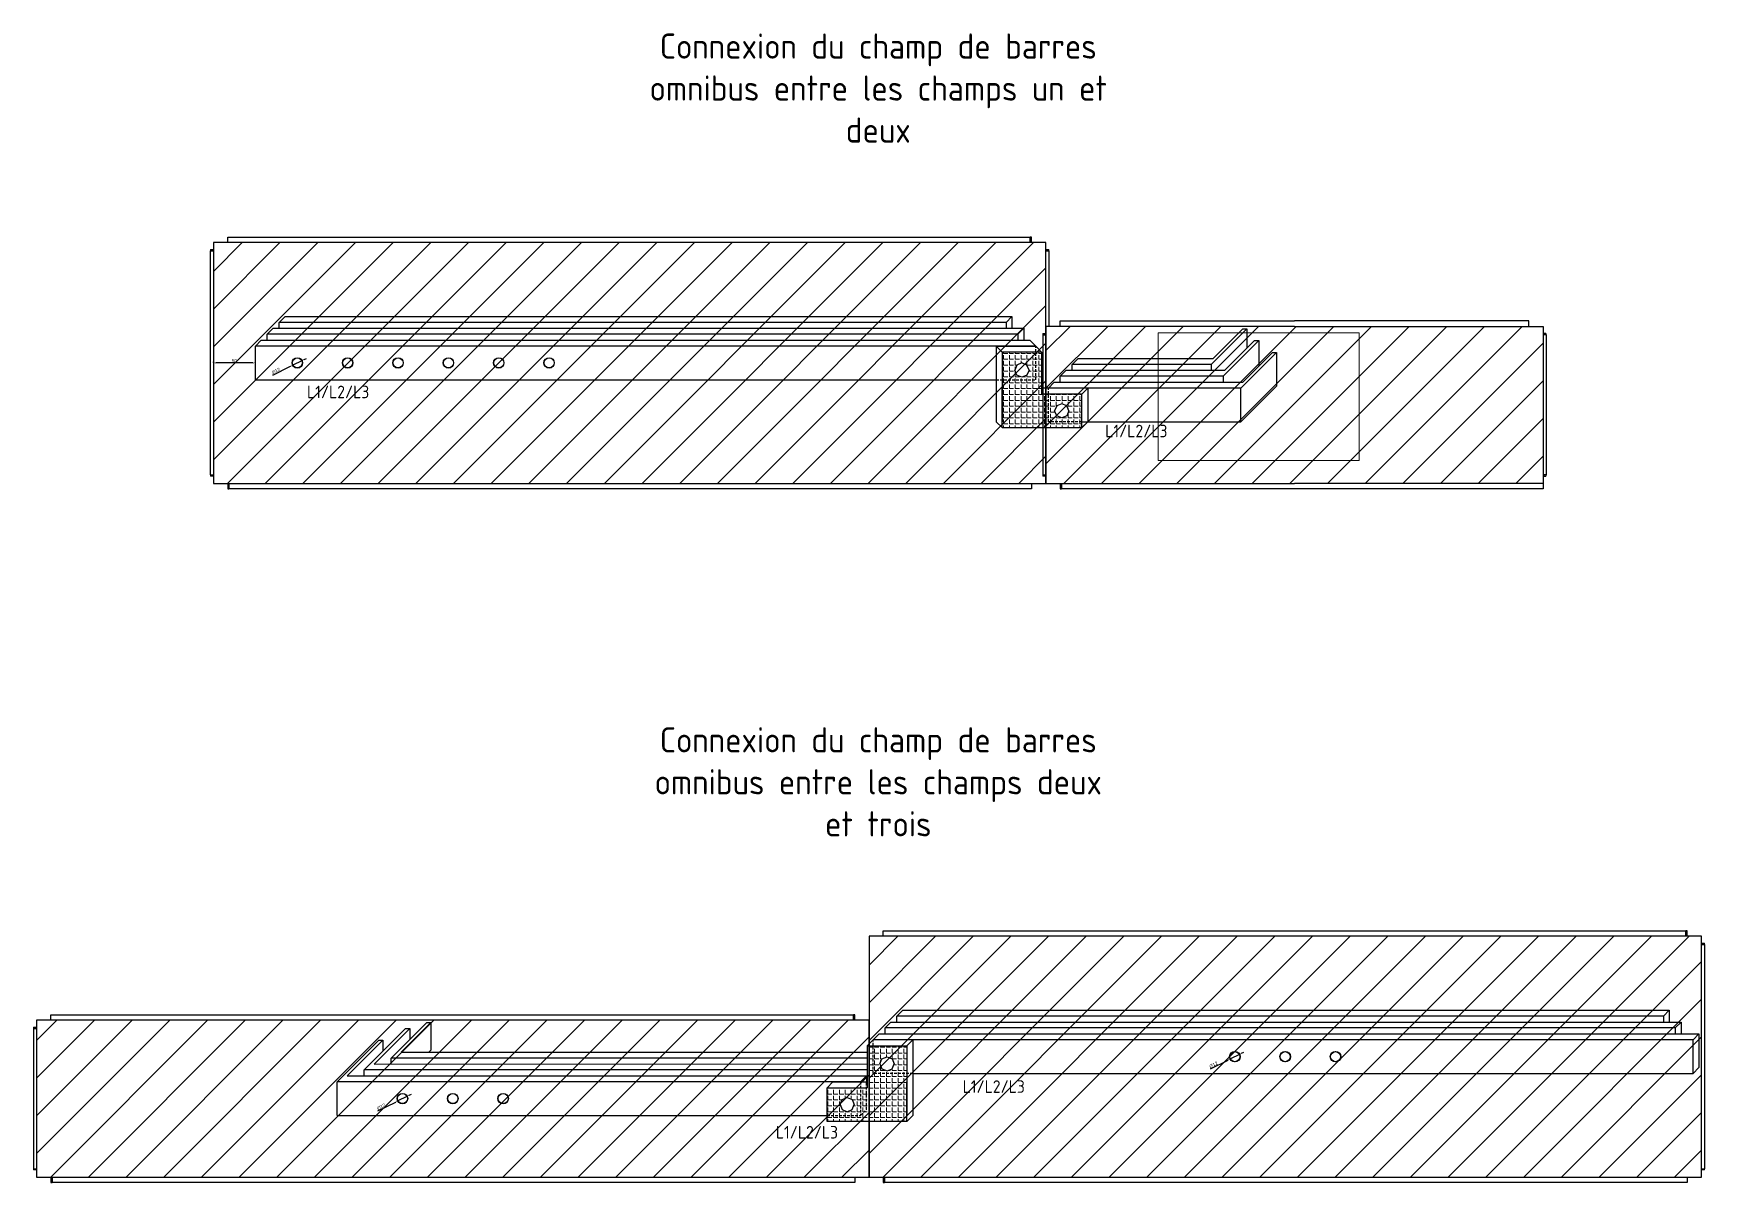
# Model space of a CAD drawing. Header units: millimetres. Extents: x 0 to 69574, y -5 to 41746.
# Drawn here: x 38526 to 40517, y 7303 to 8672 of the extents above; entities that cross this region are included whole.
import ezdxf

# ---------------------------------------------------------------- set-up
doc = ezdxf.new("R2010")
doc.units = ezdxf.units.MM
doc.set_wipeout_variables(frame=1)
doc.linetypes.add('DASHED', pattern=[19.05, 12.7, -6.35])
doc.layers.add('! NO PLOT !', color=7, linetype='Continuous', true_color=0xff75dd, plot=False)
doc.layers.add('000-PI-Oprema', color=30, linetype='Continuous', lineweight=5)
for name, color, linetype in [('000-PI-ORMAR', 2, 'Continuous'), ('000-PI_TEXT', 7, 'Continuous'), ('004-PI-DIN Šina', 3, 'Continuous'), ('004-PI-Sabirnica dod', 30, 'Continuous')]:
    doc.layers.add(name, color=color, linetype=linetype)
doc.styles.add('PI0', font='isocpeur.ttf', dxfattribs={"width": 0.9})
doc.styles.get("Standard").update_dxf_attribs({"font": 'arial.ttf'})
doc.dimstyles.new('ISO-25', dxfattribs={"dimtxt": 4, "dimasz": 3, "dimexe": 1.25, "dimexo": 0.625, "dimtad": 1, "dimtxsty": 'Standard', "dimcen": 3, "dimadec": 0, "dimazin": 0, "dimtfac": 1, "dimtmove": 0, "dimatfit": 3, "dimfxl": 1, "dimarcsym": 0})

msp = doc.modelspace()

# ---------------------------------------------------------------- texts
at = {"char_height": 30, "width": 575.65781, "attachment_point": 5, "style": 'PI0'}
for s, insert in [('Connexion du champ de barres omnibus entre les champs un et deux', (39532.417, 8606.638)), ('Connexion du champ de barres omnibus entre les champs deux et trois', (39532.417, 7780.191))]:
    msp.add_mtext(s, dxfattribs=dict(at, insert=insert))
at = {"layer": '000-PI_TEXT', "ltscale": 0.01, "char_height": 15, "width": 286.2, "attachment_point": 1, "style": 'PI0'}
for insert in [(38851.8, 8252.162), (39633.05, 7424.648), (39410.439, 7370.232)]:
    msp.add_mtext('{\\fISOCPEUR|b0|i0|c238|p34;L1/L2/L3}', dxfattribs=dict(at, insert=insert))

# ---------------------------------------------------------------- blocks, each defined once
blk = doc.blocks.new('*U1558')
at = {"layer": '004-PI-DIN Šina', "ltscale": 0.25}
for radius in [6.25, 6]:
    blk.add_circle((0, 0), radius, dxfattribs=at)
blk = doc.blocks.new('*U1559')
at = {"layer": '004-PI-DIN Šina', "color": 0, "linetype": 'ByBlock', "lineweight": -2, "transparency": 16777216}
for p in [(0, 0), (60, 0), (120, 0)]:
    blk.add_blockref('*U1558', p, dxfattribs=at)
blk = doc.blocks.new('*D1560')
at = {"layer": '004-PI-DIN Šina', "color": 0, "lineweight": -2, "ltscale": 0.25, "transparency": 16777216}
for p, q in [((38936.2, 7388.1), (38957.4, 7398.7)), ((38970.8, 7405.5), (38960.1, 7400.1)), ((38973.5, 7406.8), (38976.1, 7408.2))]:
    blk.add_line(p, q, dxfattribs=at)
at = {"layer": '004-PI-DIN Šina', "color": 0, "ltscale": 0.25, "transparency": 16777216}
for points in [[(38957.2, 7399.2), (38957.6, 7398.3), (38960.1, 7400.1)], [(38973.2, 7407.3), (38973.7, 7406.4), (38970.8, 7405.5)]]:
    blk.add_solid(points, dxfattribs=at)
at = {"layer": 'Defpoints', "color": 0, "ltscale": 0.25, "transparency": 16777216}
for p in [(38960.1, 7400.1), (38970.8, 7405.5)]:
    blk.add_point(p, dxfattribs=at)
at = {"layer": '004-PI-DIN Šina', "color": 0, "ltscale": 0.25, "transparency": 16777216, "insert": (38940, 7393.1), "char_height": 4, "attachment_point": 5, "rotation": 26.6823}
blk.add_mtext('∅12', dxfattribs=at)
blk = doc.blocks.new('*U1561')
at = {"layer": '004-PI-DIN Šina', "ltscale": 0.25}
for radius in [6.25, 6]:
    blk.add_circle((0, 0), radius, dxfattribs=at)
blk = doc.blocks.new('*U1562')
at = {"layer": '004-PI-DIN Šina', "color": 0, "linetype": 'ByBlock', "lineweight": -2, "transparency": 16777216}
for p in [(0, 0), (60, 0), (120, 0)]:
    blk.add_blockref('*U1561', p, dxfattribs=at)
blk = doc.blocks.new('*D1563')
at = {"layer": '004-PI-DIN Šina', "color": 0, "lineweight": -2, "ltscale": 0.25, "transparency": 16777216}
for p, q in [((39928.2, 7438.1), (39949.4, 7448.7)), ((39962.8, 7455.5), (39952.1, 7450.1)), ((39965.5, 7456.8), (39968.1, 7458.2))]:
    blk.add_line(p, q, dxfattribs=at)
at = {"layer": '004-PI-DIN Šina', "color": 0, "ltscale": 0.25, "transparency": 16777216}
for points in [[(39949.2, 7449.2), (39949.6, 7448.3), (39952.1, 7450.1)], [(39965.2, 7457.3), (39965.7, 7456.4), (39962.8, 7455.5)]]:
    blk.add_solid(points, dxfattribs=at)
at = {"layer": 'Defpoints', "color": 0, "ltscale": 0.25, "transparency": 16777216}
for p in [(39952.1, 7450.1), (39962.8, 7455.5)]:
    blk.add_point(p, dxfattribs=at)
at = {"layer": '004-PI-DIN Šina', "color": 0, "ltscale": 0.25, "transparency": 16777216, "insert": (39932, 7443.1), "char_height": 4, "attachment_point": 5, "rotation": 26.6823}
blk.add_mtext('∅12', dxfattribs=at)
blk = doc.blocks.new('*D1567')
at = {"layer": '! NO PLOT !', "color": 0, "lineweight": -2, "ltscale": 0.25, "transparency": 16777216}
for p, q in [((38740.2, 8279.9), (38740.2, 8280.5)), ((38787.2, 8279.2), (38743.2, 8279.2)), ((38790.2, 8279.9), (38790.2, 8280.5))]:
    blk.add_line(p, q, dxfattribs=at)
at = {"layer": '! NO PLOT !', "color": 0, "ltscale": 0.25, "transparency": 16777216}
for points in [[(38743.2, 8279.7), (38743.2, 8278.7), (38740.2, 8279.2)], [(38787.2, 8279.7), (38787.2, 8278.7), (38790.2, 8279.2)]]:
    blk.add_solid(points, dxfattribs=at)
at = {"layer": 'Defpoints', "color": 0, "ltscale": 0.25, "transparency": 16777216}
for p in [(38740.2, 8279.2), (38740.2, 8279.2), (38790.2, 8279.2)]:
    blk.add_point(p, dxfattribs=at)
at = {"layer": '! NO PLOT !', "color": 0, "ltscale": 0.25, "transparency": 16777216, "insert": (38765.2, 8281.9), "char_height": 4, "attachment_point": 5}
blk.add_mtext('50', dxfattribs=at)
blk = doc.blocks.new('*U1565')
at = {"layer": '004-PI-DIN Šina', "ltscale": 0.25}
for radius in [6.25, 6]:
    blk.add_circle((0, 0), radius, dxfattribs=at)
blk = doc.blocks.new('*U1566')
at = {"layer": '004-PI-DIN Šina', "color": 0, "linetype": 'ByBlock', "lineweight": -2, "transparency": 16777216}
for p in [(0, 0), (60, 0), (120, 0), (180, 0), (240, 0), (300, 0)]:
    blk.add_blockref('*U1565', p, dxfattribs=at)
blk = doc.blocks.new('*D1568')
at = {"layer": '004-PI-DIN Šina', "color": 0, "lineweight": -2, "ltscale": 0.25, "transparency": 16777216}
for p, q in [((38811, 8264.6), (38832.1, 8275.2)), ((38845.5, 8281.9), (38834.8, 8276.5)), ((38848.2, 8283.3), (38850.9, 8284.6))]:
    blk.add_line(p, q, dxfattribs=at)
at = {"layer": '004-PI-DIN Šina', "color": 0, "ltscale": 0.25, "transparency": 16777216}
for points in [[(38831.9, 8275.6), (38832.3, 8274.7), (38834.8, 8276.5)], [(38848, 8283.7), (38848.4, 8282.8), (38845.5, 8281.9)]]:
    blk.add_solid(points, dxfattribs=at)
at = {"layer": 'Defpoints', "color": 0, "ltscale": 0.25, "transparency": 16777216}
for p in [(38834.8, 8276.5), (38845.5, 8281.9)]:
    blk.add_point(p, dxfattribs=at)
at = {"layer": '004-PI-DIN Šina', "color": 0, "ltscale": 0.25, "transparency": 16777216, "insert": (38814.7, 8269.6), "char_height": 4, "attachment_point": 5, "rotation": 26.6823}
blk.add_mtext('∅12', dxfattribs=at)

# ---------------------------------------------------------------- dimensions: what is measured, and where the dimension line sits
at = {"layer": '! NO PLOT !', "ltscale": 0.25}
dim = msp.add_linear_dim(base=(38740.167, 8279.234), p1=(38790.167, 8279.234), p2=(38740.167, 8279.234), dimstyle='ISO-25', dxfattribs=at)
dim.commit()
dim.dimension.update_dxf_attribs({"geometry": '*D1567', "text_midpoint": (38765.167, 8281.901)})
at = {"layer": '004-PI-DIN Šina', "ltscale": 0.25}
for p1, p2, picture, middle in [((38845.528, 8281.928), (38834.806, 8276.539), '*D1568', (38815.994, 8267.085)), ((39962.778, 7455.481), (39952.056, 7450.092), '*D1563', (39933.244, 7440.638)), ((38970.778, 7405.481), (38960.056, 7400.092), '*D1560', (38941.244, 7390.638))]:
    dim = msp.add_diameter_dim_2p(p1=p1, p2=p2, dimstyle='ISO-25', dxfattribs=at)
    dim.commit()
    dim.dimension.update_dxf_attribs({"geometry": picture, "text_midpoint": middle, "dimtype": 163})

# ---------------------------------------------------------------- hatches: boundary and pattern name
at = {"layer": '000-PI-Oprema', "ltscale": 0.25, "transparency": 33554508}
h = msp.add_hatch(dxfattribs=at)
h.set_pattern_fill('ANSI31', color=256, scale=10)
h.set_pattern_definition([(45, (-6811.936, -33302.298), (-22.45064, 22.45064), [])])
h.paths.add_polyline_path([(39732.167, 8422.734), (38740.167, 8422.734), (38740.167, 8135.734), (39732.167, 8135.734)])
h = msp.add_hatch(dxfattribs=at)
h.set_pattern_fill('ANSI31', color=256, scale=10)
h.set_pattern_definition([(45, (-6030.686, -34128.745), (-22.45064, 22.45064), [])])
h.paths.add_polyline_path([(40513.417, 7596.286), (39521.417, 7596.286), (39521.417, 7309.286), (40513.417, 7309.286)])
h = msp.add_hatch(dxfattribs=at)
h.set_pattern_fill('ANSI31', color=256, scale=10)
h.set_pattern_definition([(45, (-7022.686, -34128.745), (-22.45064, 22.45064), [])])
h.paths.add_polyline_path([(39521.417, 7496.286), (38529.417, 7496.286), (38529.417, 7309.286), (39521.417, 7309.286)])
at = {"layer": '000-PI-Oprema', "ltscale": 0.25, "transparency": 33554636}
h = msp.add_hatch(dxfattribs=at)
h.set_pattern_fill('ANGLE', color=256)
h.set_pattern_definition([(0, (0, -736.336), (0, 6.985), [5.08, -1.905]), (90, (0, -736.336), (-6.985, 4e-16), [5.08, -1.905])])
h.paths.add_polyline_path([(39566.417, 7465.715), (39519.346, 7465.715), (39519.346, 7415.715), (39471.417, 7415.715), (39471.417, 7375.715), (39566.417, 7375.715), (39566.417, 7422.786)])
h.paths.add_polyline_path([(39542.881, 7435.751), (39536.871, 7438.24), (39534.381, 7444.251), (39536.871, 7450.261), (39542.881, 7452.751), (39548.892, 7450.261), (39551.381, 7444.251), (39548.892, 7438.24)], flags=16)
h.paths.add_polyline_path([(39503.881, 7395.715), (39501.392, 7389.705), (39495.381, 7387.215), (39489.371, 7389.705), (39486.881, 7395.715), (39489.371, 7401.726), (39495.381, 7404.215), (39501.392, 7401.726)], flags=16)

# ---------------------------------------------------------------- linework, layer by layer
at = {"layer": '000-PI-Oprema', "ltscale": 0.01}
for points in [[(38740.167, 8135.734), (38740.167, 8422.734), (39732.167, 8422.734), (39732.167, 8135.734)], [(39521.417, 7309.286), (39521.417, 7596.286), (40513.417, 7596.286), (40513.417, 7309.286)]]:
    msp.add_lwpolyline(points, close=True, dxfattribs=at)
at = {"layer": '000-PI-ORMAR'}
for p, q in [((38757.167, 8428.734), (38757.167, 8429.234)), ((38757.167, 8429.234), (38780.667, 8429.234)), ((38757.167, 8422.734), (38757.167, 8428.734)), ((38780.667, 8429.234), (39713.667, 8429.234)), ((39715.167, 8429.234), (39713.667, 8429.234)), ((39713.667, 8422.734), (39713.667, 8429.234)), ((39713.667, 8428.734), (39713.667, 8422.734)), ((39715.167, 8422.734), (39715.167, 8429.234)), ((38736.417, 8412.734), (38740.167, 8412.734)), ((38736.417, 8412.734), (38736.417, 8145.734)), ((38736.667, 8414.234), (38740.167, 8414.234)), ((38736.667, 8414.234), (38736.667, 8412.734)), ((38739.167, 8412.734), (38739.167, 8414.234)), ((38740.167, 8422.734), (38740.167, 8135.734)), ((39732.167, 8422.734), (38740.167, 8422.734)), ((39732.167, 8135.734), (39732.167, 8422.734)), ((39732.167, 8414.234), (39735.667, 8414.234)), ((39732.167, 8412.734), (39735.917, 8412.734)), ((39733.167, 8412.734), (39733.167, 8414.234)), ((39735.667, 8412.734), (39735.667, 8414.234)), ((39735.917, 8412.734), (39735.917, 8145.734)), ((39728.417, 8312.734), (39732.167, 8312.734)), ((39728.417, 8312.734), (39728.417, 8266.422)), ((39728.667, 8314.234), (39732.167, 8314.234)), ((39728.667, 8314.234), (39728.667, 8312.734)), ((39731.167, 8312.734), (39731.167, 8314.234)), ((39732.167, 8322.734), (39732.167, 8266.422)), ((39728.417, 8266.422), (39728.417, 8145.734)), ((39732.167, 8266.422), (39732.167, 8135.734)), ((38736.417, 8145.734), (38740.167, 8145.734)), ((38736.667, 8145.734), (38736.667, 8144.234)), ((38739.167, 8145.734), (38739.167, 8144.234)), ((39728.417, 8145.734), (39732.167, 8145.734)), ((39728.667, 8145.734), (39728.667, 8144.234)), ((39731.167, 8145.734), (39731.167, 8144.234)), ((39732.167, 8145.734), (39735.917, 8145.734)), ((39733.167, 8145.734), (39733.167, 8144.234)), ((39735.667, 8144.234), (39735.667, 8145.734)), ((38740.167, 8144.234), (38736.667, 8144.234)), ((38740.167, 8135.734), (39732.167, 8135.734)), ((38757.167, 8135.734), (38757.167, 8129.234)), ((38757.167, 8129.234), (38758.667, 8129.234)), ((38758.667, 8129.734), (38758.667, 8135.734)), ((38758.667, 8135.734), (38758.667, 8129.234)), ((39691.667, 8129.234), (38758.667, 8129.234)), ((39715.167, 8129.234), (39691.667, 8129.234)), ((39715.167, 8135.734), (39715.167, 8129.734)), ((39715.167, 8129.734), (39715.167, 8129.234)), ((39732.167, 8144.234), (39728.667, 8144.234)), ((39735.667, 8144.234), (39732.167, 8144.234)), ((39521.417, 7596.286), (39521.417, 7309.286)), ((40513.417, 7596.286), (39521.417, 7596.286)), ((39538.417, 7602.786), (39561.917, 7602.786)), ((39538.417, 7602.286), (39538.417, 7602.786)), ((39538.417, 7596.286), (39538.417, 7602.286)), ((39561.917, 7602.786), (40494.917, 7602.786)), ((40496.417, 7602.786), (40494.917, 7602.786)), ((40494.917, 7596.286), (40494.917, 7602.786)), ((40494.917, 7602.286), (40494.917, 7596.286)), ((40496.417, 7596.286), (40496.417, 7602.786)), ((40513.417, 7309.286), (40513.417, 7596.286)), ((40513.417, 7587.786), (40516.917, 7587.786)), ((40514.417, 7586.286), (40514.417, 7587.786)), ((40516.917, 7586.286), (40516.917, 7587.786)), ((40513.417, 7586.286), (40517.167, 7586.286)), ((40517.167, 7586.286), (40517.167, 7319.286)), ((38529.417, 7496.286), (38529.417, 7410.286)), ((39521.417, 7496.286), (38529.417, 7496.286)), ((38546.417, 7502.786), (38569.917, 7502.786)), ((38546.417, 7502.286), (38546.417, 7502.786)), ((38546.417, 7496.286), (38546.417, 7502.286)), ((38569.917, 7502.786), (39502.917, 7502.786)), ((39504.417, 7502.786), (39502.917, 7502.786)), ((39502.917, 7496.286), (39502.917, 7502.786)), ((39502.917, 7502.286), (39502.917, 7496.286)), ((39504.417, 7496.286), (39504.417, 7502.786)), ((39521.417, 7410.286), (39521.417, 7496.286)), ((38525.667, 7486.286), (38529.417, 7486.286)), ((38525.667, 7486.286), (38525.667, 7410.286)), ((38525.917, 7487.786), (38529.417, 7487.786)), ((38525.917, 7487.786), (38525.917, 7486.286)), ((38528.417, 7486.286), (38528.417, 7487.786)), ((38525.667, 7410.286), (38525.667, 7319.286)), ((38529.417, 7410.286), (38529.417, 7309.286)), ((39521.417, 7309.286), (39521.417, 7410.286)), ((38525.667, 7319.286), (38529.417, 7319.286)), ((38525.917, 7319.286), (38525.917, 7317.786)), ((38529.417, 7317.786), (38525.917, 7317.786)), ((38528.417, 7319.286), (38528.417, 7317.786)), ((38529.417, 7309.286), (39521.417, 7309.286)), ((38546.417, 7309.286), (38546.417, 7302.786)), ((38547.917, 7303.286), (38547.917, 7309.286)), ((38547.917, 7309.286), (38547.917, 7302.786)), ((39504.417, 7309.286), (39504.417, 7303.286)), ((39521.417, 7309.286), (40513.417, 7309.286)), ((39538.417, 7309.286), (39538.417, 7302.786)), ((39539.917, 7303.286), (39539.917, 7309.286)), ((39539.917, 7309.286), (39539.917, 7302.786)), ((40496.417, 7309.286), (40496.417, 7303.286)), ((40513.417, 7319.286), (40517.167, 7319.286)), ((40516.917, 7317.786), (40513.417, 7317.786)), ((40514.417, 7319.286), (40514.417, 7317.786)), ((40516.917, 7317.786), (40516.917, 7319.286)), ((38546.417, 7302.786), (38547.917, 7302.786)), ((39480.917, 7302.786), (38547.917, 7302.786)), ((39504.417, 7302.786), (39480.917, 7302.786)), ((39504.417, 7303.286), (39504.417, 7302.786)), ((39538.417, 7302.786), (39539.917, 7302.786)), ((40472.917, 7302.786), (39539.917, 7302.786)), ((40496.417, 7302.786), (40472.917, 7302.786)), ((40496.417, 7303.286), (40496.417, 7302.786))]:
    msp.add_line(p, q, dxfattribs=at)
at = {"layer": '004-PI-DIN Šina', "ltscale": 0.25}
for p, q in [((38818.451, 8327.518), (38825.522, 8334.589)), ((38825.522, 8334.589), (39691.812, 8334.589)), ((39684.74, 8327.518), (39691.812, 8334.589)), ((39684.74, 8327.518), (39684.74, 8320.447)), ((39691.812, 8334.589), (39691.812, 8320.447)), ((38790.167, 8299.234), (38797.238, 8306.305)), ((38797.238, 8306.305), (39713.025, 8306.305)), ((38804.309, 8313.376), (38811.38, 8320.447)), ((38811.38, 8320.447), (39705.954, 8320.447)), ((39698.883, 8313.376), (39705.954, 8320.447)), ((39698.883, 8313.376), (39698.883, 8306.305)), ((39705.954, 8320.447), (39705.954, 8306.305)), ((39720.096, 8299.234), (39713.025, 8306.305)), ((39554.701, 7501.071), (39561.772, 7508.142)), ((39561.772, 7508.142), (40475.133, 7508.142)), ((40468.062, 7501.071), (40475.133, 7508.142)), ((40475.133, 7508.142), (40475.133, 7494)), ((38951.921, 7451.071), (38994.348, 7493.497)), ((38963.992, 7458.142), (38999.348, 7493.497)), ((38994.348, 7493.497), (38999.348, 7493.497)), ((38999.348, 7493.497), (38999.348, 7460.568)), ((39540.559, 7486.929), (39547.63, 7494)), ((39547.63, 7494), (40489.275, 7494)), ((40468.062, 7501.071), (40468.062, 7494)), ((40482.204, 7486.929), (40489.275, 7494)), ((40489.275, 7494), (40489.275, 7479.857)), ((38887.637, 7422.786), (38937.134, 7472.284)), ((38899.708, 7429.857), (38942.134, 7472.284)), ((38919.708, 7436.929), (38969.205, 7486.426)), ((38931.779, 7444), (38974.205, 7486.426)), ((38937.134, 7472.284), (38942.134, 7472.284)), ((38942.134, 7472.284), (38942.134, 7459.355)), ((38969.205, 7486.426), (38974.205, 7486.426)), ((38974.205, 7486.426), (38974.205, 7473.355)), ((39526.417, 7472.786), (39533.488, 7479.857)), ((39533.488, 7479.857), (40510.488, 7479.857)), ((40482.204, 7486.929), (40482.204, 7479.857)), ((40503.417, 7472.786), (40510.488, 7479.857)), ((40510.488, 7479.857), (40510.488, 7439.857)), ((38963.992, 7458.142), (38971.063, 7465.213)), ((38963.992, 7458.142), (39519.346, 7458.142)), ((38996.921, 7458.142), (38999.348, 7460.568)), ((38899.708, 7429.857), (39498.488, 7429.857)), ((38931.779, 7444), (39519.346, 7444.251)), ((39498.488, 7429.857), (39518.488, 7429.857)), ((39511.417, 7422.786), (39518.488, 7429.857)), ((39518.488, 7429.857), (39518.488, 7422.786)), ((40503.417, 7432.786), (40510.488, 7439.857))]:
    msp.add_line(p, q, dxfattribs=at)
at = {"layer": '004-PI-DIN Šina'}
for p, q in [((38818.451, 8320.447), (38818.451, 8327.518)), ((39684.74, 8327.518), (38818.451, 8327.518)), ((38804.309, 8306.305), (38804.309, 8313.376)), ((39698.883, 8313.376), (38804.309, 8313.376)), ((39720.096, 8299.234), (38790.167, 8299.234)), ((38790.167, 8259.234), (38790.167, 8299.234)), ((38790.167, 8259.234), (39673.025, 8259.234)), ((39554.701, 7494), (39554.701, 7501.071)), ((40468.062, 7501.071), (39554.701, 7501.071)), ((40503.417, 7472.786), (39526.417, 7472.786)), ((39540.559, 7479.857), (39540.559, 7486.929)), ((40482.204, 7486.929), (39540.559, 7486.929)), ((40503.417, 7432.786), (40503.417, 7472.786)), ((38951.921, 7444), (38951.921, 7451.071)), ((39519.346, 7451.071), (38951.921, 7451.071)), ((39519.346, 7436.929), (38919.708, 7436.929)), ((38919.708, 7429.857), (38919.708, 7436.929)), ((39573.488, 7432.786), (40503.417, 7432.786)), ((39511.417, 7422.786), (38887.637, 7422.786)), ((38887.637, 7382.786), (38887.637, 7422.786)), ((38887.637, 7382.786), (39471.417, 7382.786))]:
    msp.add_line(p, q, dxfattribs=at)
at = {"layer": '004-PI-DIN Šina', "color": 30, "ltscale": 0.25, "true_color": 0xf26722}
for p, q in [((39680.096, 8292.163), (39673.025, 8299.234)), ((39566.417, 7465.715), (39573.488, 7472.786)), ((39471.417, 7415.715), (39478.488, 7422.786))]:
    msp.add_line(p, q, dxfattribs=at)
at = {"layer": '004-PI-DIN Šina', "linetype": 'DASHED', "ltscale": 0.25}
for p, q in [((39720.096, 8259.234), (39720.096, 8299.234)), ((39673.025, 8259.234), (39720.096, 8259.234)), ((39526.417, 7432.786), (39526.417, 7472.786)), ((39573.488, 7432.786), (39526.417, 7432.786)), ((39511.417, 7422.786), (39511.417, 7382.786)), ((39518.488, 7389.857), (39518.488, 7422.786)), ((39511.417, 7382.786), (39518.488, 7389.857)), ((39471.417, 7382.786), (39511.417, 7382.786))]:
    msp.add_line(p, q, dxfattribs=at)
at = {"layer": '004-PI-Sabirnica dod', "ltscale": 0.25}
for p, q in [((39673.025, 8299.234), (39673.025, 8209.234)), ((39673.025, 8299.234), (39720.096, 8299.234)), ((39680.096, 8292.163), (39680.096, 8209.234)), ((39697.621, 8276.708), (39695.131, 8270.698)), ((39697.621, 8264.688), (39695.131, 8270.698)), ((39703.631, 8279.198), (39697.621, 8276.708)), ((39709.642, 8276.708), (39703.631, 8279.198)), ((39712.131, 8270.698), (39709.642, 8276.708)), ((39712.131, 8270.698), (39709.642, 8264.688)), ((39703.631, 8262.198), (39697.621, 8264.688)), ((39709.642, 8264.688), (39703.631, 8262.198)), ((39680.096, 8202.163), (39673.025, 8209.234)), ((39526.417, 7472.786), (39519.346, 7465.715)), ((39573.488, 7472.786), (39526.417, 7472.786)), ((39573.488, 7472.786), (39573.488, 7382.786)), ((39519.346, 7465.715), (39566.417, 7465.715)), ((39519.346, 7465.715), (39519.346, 7415.715)), ((39534.381, 7444.251), (39536.871, 7450.261)), ((39536.871, 7450.261), (39542.881, 7452.751)), ((39542.881, 7452.751), (39548.892, 7450.261)), ((39548.892, 7450.261), (39551.381, 7444.251)), ((39566.417, 7465.715), (39566.417, 7382.786)), ((39534.381, 7444.251), (39536.871, 7438.24)), ((39536.871, 7438.24), (39542.881, 7435.751)), ((39542.881, 7435.751), (39548.892, 7438.24)), ((39548.892, 7438.24), (39551.381, 7444.251)), ((39471.417, 7375.715), (39471.417, 7415.715)), ((39471.417, 7415.715), (39519.346, 7415.715)), ((39478.488, 7422.786), (39519.346, 7422.786)), ((39486.881, 7395.715), (39489.371, 7401.726)), ((39486.881, 7395.715), (39489.371, 7389.705)), ((39489.371, 7401.726), (39495.381, 7404.215)), ((39489.371, 7389.705), (39495.381, 7387.215)), ((39495.381, 7404.215), (39501.392, 7401.726)), ((39495.381, 7387.215), (39501.392, 7389.705)), ((39501.392, 7401.726), (39503.881, 7395.715)), ((39501.392, 7389.705), (39503.881, 7395.715)), ((39566.417, 7375.715), (39471.417, 7375.715)), ((39566.417, 7375.715), (39573.488, 7382.786))]:
    msp.add_line(p, q, dxfattribs=at)
at = {"layer": '004-PI-Sabirnica dod'}
for p, q in [((39680.096, 8202.163), (39680.096, 8249.234)), ((39566.417, 7375.715), (39566.417, 7422.786))]:
    msp.add_line(p, q, dxfattribs=at)

# ---------------------------------------------------------------- block references
at = {"layer": '004-PI-DIN Šina'}
for name, p in [('*U1566', (38840.167, 8279.234)), ('*U1562', (39957.417, 7452.786)), ('*U1559', (38965.417, 7402.786))]:
    msp.add_blockref(name, p, dxfattribs=at)

msp.set_redraw_order([(e.dxf.handle, doc.entitydb.next_handle()) for e in msp.query("TEXT MTEXT ATTDEF DIMENSION ARC_DIMENSION")])  # texts and dimensions are drawn at this point

# ---------------------------------------------------------------- next in the draw order: wipeouts: each hides what was drawn before it
msp.add_wipeout([(39732.167, 8322.734), (40324.667, 8322.734), (40324.667, 8135.734), (39732.167, 8135.734)])

# ---------------------------------------------------------------- next in the draw order: hatches: boundary and pattern name
at = {"layer": '000-PI-Oprema', "ltscale": 0.25, "transparency": 33554508}
h = msp.add_hatch(dxfattribs=at)
h.set_pattern_fill('ANSI31', color=256, scale=10)
h.set_pattern_definition([(45, (-6219.436, -33302.298), (-22.45064, 22.45064), [])])
h.paths.add_polyline_path([(40324.667, 8322.734), (39732.167, 8322.734), (39732.167, 8135.734), (40324.667, 8135.734)])
at = {"layer": '000-PI-Oprema', "ltscale": 0.25, "transparency": 33554636}
h = msp.add_hatch(dxfattribs=at)
h.set_pattern_fill('ANGLE', color=256)
h.set_pattern_definition([(0, (6.941, 90.111), (0, 6.985), [5.08, -1.905]), (90, (6.941, 90.111), (-6.985, 4e-16), [5.08, -1.905])])
h.paths.add_polyline_path([(39680.096, 8292.163), (39727.167, 8292.163), (39727.167, 8242.163), (39775.096, 8242.163), (39775.096, 8202.163), (39680.096, 8202.163), (39680.096, 8249.234)])
h.paths.add_polyline_path([(39703.631, 8262.198), (39709.642, 8264.688), (39712.131, 8270.698), (39709.642, 8276.708), (39703.631, 8279.198), (39697.621, 8276.708), (39695.131, 8270.698), (39697.621, 8264.688)], flags=16)
h.paths.add_polyline_path([(39742.631, 8222.163), (39745.121, 8216.152), (39751.131, 8213.663), (39757.142, 8216.152), (39759.631, 8222.163), (39757.142, 8228.173), (39751.131, 8230.663), (39745.121, 8228.173)], flags=16)

# ---------------------------------------------------------------- next in the draw order: linework, layer by layer
at = {"layer": '000-PI-Oprema', "ltscale": 0.01}
for points in [[(39732.167, 8266.422), (39732.167, 8322.734), (40324.667, 8322.734), (40324.667, 8266.422)], [(40324.667, 8266.422), (40324.667, 8135.734), (39732.167, 8135.734), (39732.167, 8266.422)]]:
    msp.add_lwpolyline(points, dxfattribs=at)
at = {"layer": '000-PI-Oprema', "ltscale": 0.25}
msp.add_lwpolyline([(39866.096, 8315.257), (40105.665, 8315.257), (40105.665, 8163.144), (39866.096, 8163.144)], close=True, dxfattribs=at)
at = {"layer": '000-PI-ORMAR'}
for p, q in [((39749.167, 8329.234), (39772.667, 8329.234)), ((39749.167, 8328.734), (39749.167, 8329.234)), ((39749.167, 8322.734), (39749.167, 8328.734)), ((39772.667, 8329.234), (40028.417, 8329.234)), ((40284.167, 8329.234), (40028.417, 8329.234)), ((40307.667, 8329.234), (40284.167, 8329.234)), ((40307.667, 8328.734), (40307.667, 8329.234)), ((40307.667, 8322.734), (40307.667, 8328.734)), ((39728.417, 8312.734), (39732.167, 8312.734)), ((39728.417, 8312.734), (39728.417, 8266.422)), ((39728.667, 8314.234), (39732.167, 8314.234)), ((39728.667, 8314.234), (39728.667, 8312.734)), ((39731.167, 8312.734), (39731.167, 8314.234)), ((39732.167, 8322.734), (39732.167, 8266.422)), ((40028.417, 8322.734), (39732.167, 8322.734)), ((40028.417, 8322.734), (40324.667, 8322.734)), ((40324.667, 8322.734), (40324.667, 8266.422)), ((40328.167, 8314.234), (40324.667, 8314.234)), ((40328.417, 8312.734), (40324.667, 8312.734)), ((40325.667, 8312.734), (40325.667, 8314.234)), ((40328.167, 8314.234), (40328.167, 8312.734)), ((40328.417, 8312.734), (40328.417, 8266.422)), ((39728.417, 8266.422), (39728.417, 8145.734)), ((39732.167, 8266.422), (39732.167, 8135.734)), ((40324.667, 8266.422), (40324.667, 8135.734)), ((40328.417, 8266.422), (40328.417, 8145.734)), ((39728.417, 8145.734), (39732.167, 8145.734)), ((39728.667, 8145.734), (39728.667, 8144.234)), ((39731.167, 8145.734), (39731.167, 8144.234)), ((40328.417, 8145.734), (40324.667, 8145.734)), ((40325.667, 8145.734), (40325.667, 8144.234)), ((40328.167, 8145.734), (40328.167, 8144.234)), ((39732.167, 8144.234), (39728.667, 8144.234)), ((39732.167, 8135.734), (40028.417, 8135.734)), ((39749.167, 8135.734), (39749.167, 8129.234)), ((39749.167, 8129.234), (39750.667, 8129.234)), ((39750.667, 8129.734), (39750.667, 8135.734)), ((39750.667, 8135.734), (39750.667, 8129.234)), ((40312.917, 8129.234), (39750.667, 8129.234)), ((40324.667, 8135.734), (40028.417, 8135.734)), ((40324.667, 8129.234), (40301.167, 8129.234)), ((40324.667, 8144.234), (40328.167, 8144.234)), ((40324.667, 8135.734), (40324.667, 8129.734)), ((40324.667, 8129.734), (40324.667, 8129.234))]:
    msp.add_line(p, q, dxfattribs=at)
at = {"layer": '004-PI-DIN Šina', "ltscale": 0.25}
for p, q in [((39929.312, 8277.518), (39971.738, 8319.944)), ((39931.383, 8284.589), (39966.738, 8319.944)), ((39943.454, 8263.376), (39985.88, 8305.802)), ((39945.525, 8270.447), (39980.88, 8305.802)), ((39966.738, 8319.944), (39971.738, 8319.944)), ((39971.738, 8319.944), (39971.738, 8296.66)), ((39980.88, 8305.802), (39985.88, 8305.802)), ((39985.88, 8305.802), (39985.88, 8275.447)), ((39964.667, 8249.234), (40007.093, 8291.66)), ((39966.738, 8256.305), (40002.093, 8291.66)), ((40002.093, 8291.66), (40007.093, 8291.66)), ((40007.093, 8291.66), (40007.093, 8251.66)), ((39749.309, 8263.376), (39756.38, 8270.447)), ((39756.38, 8270.447), (39945.525, 8270.447)), ((39763.451, 8277.518), (39770.522, 8284.589)), ((39770.522, 8284.589), (39931.383, 8284.589)), ((39929.312, 8277.518), (39929.312, 8270.447)), ((39735.167, 8249.234), (39742.238, 8256.305)), ((39742.238, 8256.305), (39966.738, 8256.305)), ((39943.454, 8263.376), (39943.454, 8256.305)), ((39964.667, 8209.234), (40007.093, 8251.66))]:
    msp.add_line(p, q, dxfattribs=at)
at = {"layer": '004-PI-DIN Šina'}
for p, q in [((39929.312, 8277.518), (39763.451, 8277.518)), ((39763.451, 8270.447), (39763.451, 8277.518)), ((39964.667, 8249.234), (39735.167, 8249.234)), ((39943.454, 8263.376), (39749.309, 8263.376)), ((39749.309, 8256.305), (39749.309, 8263.376)), ((39964.667, 8209.234), (39964.667, 8249.234)), ((39775.096, 8209.234), (39964.667, 8209.234))]:
    msp.add_line(p, q, dxfattribs=at)
at = {"layer": '004-PI-DIN Šina', "linetype": 'DASHED', "ltscale": 0.25}
for p, q in [((39735.167, 8209.234), (39735.167, 8249.234)), ((39775.096, 8209.234), (39735.167, 8209.234))]:
    msp.add_line(p, q, dxfattribs=at)
at = {"layer": '004-PI-DIN Šina', "color": 30, "ltscale": 0.25, "true_color": 0xf26722}
for p, q in [((39775.096, 8242.163), (39782.167, 8249.234)), ((39775.096, 8202.163), (39782.167, 8209.234))]:
    msp.add_line(p, q, dxfattribs=at)
at = {"layer": '004-PI-Sabirnica dod', "ltscale": 0.25}
for p, q in [((39727.167, 8292.163), (39680.096, 8292.163)), ((39720.096, 8299.234), (39727.167, 8292.163)), ((39727.167, 8292.163), (39727.167, 8242.163)), ((39782.167, 8249.234), (39727.167, 8249.234)), ((39782.167, 8249.234), (39782.167, 8209.234)), ((39775.096, 8242.163), (39727.167, 8242.163)), ((39745.121, 8228.173), (39742.631, 8222.163)), ((39751.131, 8230.663), (39745.121, 8228.173)), ((39757.142, 8228.173), (39751.131, 8230.663)), ((39759.631, 8222.163), (39757.142, 8228.173)), ((39775.096, 8202.163), (39775.096, 8242.163)), ((39745.121, 8216.152), (39742.631, 8222.163)), ((39751.131, 8213.663), (39745.121, 8216.152)), ((39757.142, 8216.152), (39751.131, 8213.663)), ((39759.631, 8222.163), (39757.142, 8216.152)), ((39680.096, 8202.163), (39775.096, 8202.163))]:
    msp.add_line(p, q, dxfattribs=at)

# ---------------------------------------------------------------- next in the draw order: texts
at = {"layer": '000-PI_TEXT', "ltscale": 0.01, "insert": (39802.983, 8205.609), "char_height": 15, "width": 286.2, "attachment_point": 1, "style": 'PI0'}
msp.add_mtext('{\\fISOCPEUR|b0|i0|c238|p34;L1/L2/L3}', dxfattribs=at)

doc.saveas('drawing.dxf')
